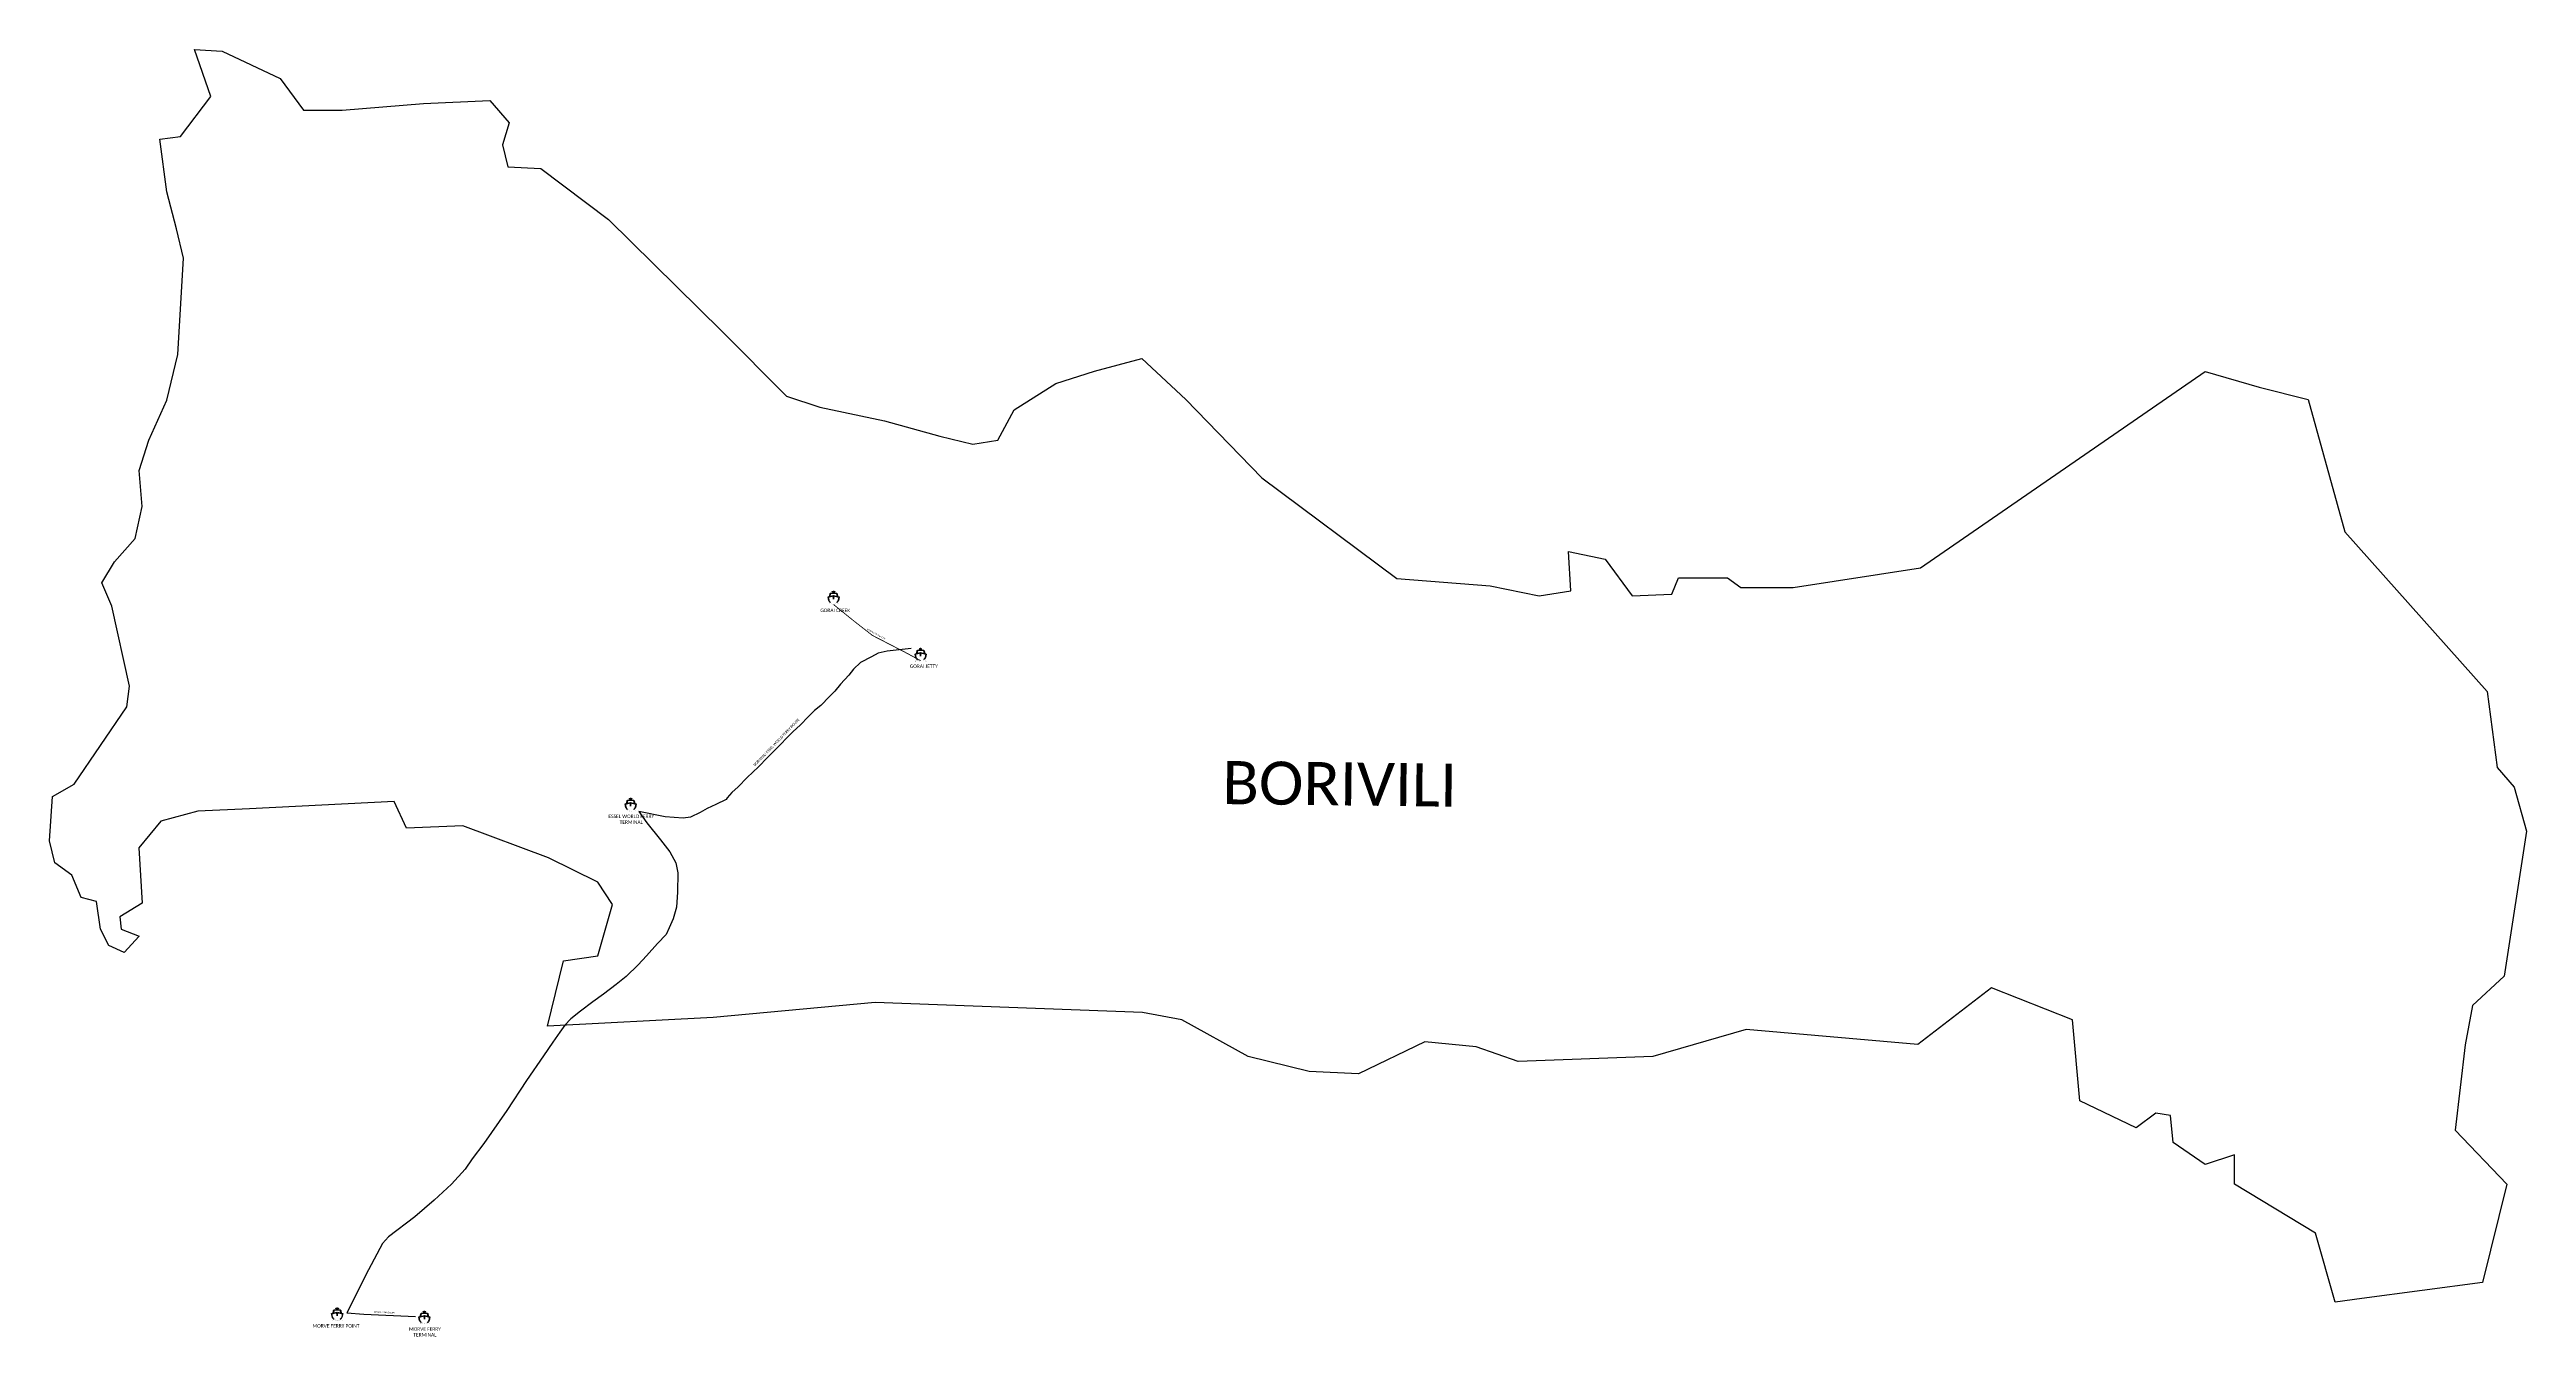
# Model space of a CAD drawing. Header units: metres. Extents: x 266208 to 280437, y 2124194 to 2131586.
import ezdxf

# ---------------------------------------------------------------- set-up
doc = ezdxf.new("R2010")
doc.units = ezdxf.units.M
doc.linetypes.add('DASHED2', pattern=[0.375, 0.25, -0.125])
for name, color, linetype in [('FERRY', 14, 'Continuous'), ('FERRY ROUTE', 5, 'Continuous'), ('FERRY ROUTE TEXT', 7, 'Continuous'), ('JETTY TEXT', 7, 'Continuous'), ('village', 3, 'Continuous'), ('VILLAGE NAME', 250, 'Continuous')]:
    doc.layers.add(name, color=color, linetype=linetype)
doc.linetypes.add('FENCELINE2', pattern='A,6.35,-2.54,[132,ltypeshp.shx,S=2.54,R=0,X=-2.54,Y=0],-2.54,25.4', length=36.83)

# ---------------------------------------------------------------- blocks, each defined once
blk = doc.blocks.new('TUYJYHJ')
h = blk.add_hatch(color=256)
h.dxf.hatch_style = 1
h.paths.add_polyline_path([(-17427, 33760, 0.3927863), (-17566, 33889), (-18045, 33889), (-18075, 34080), (-17901, 34205), (-17918, 34237), (-18098, 34237), (-18112, 34354), (-18272, 34355), (-18285, 34236), (-18465, 34234), (-18482, 34202), (-18306, 34078), (-18333, 33889), (-18821, 33889, 0.3808527), (-18952, 33762), (-19066, 33168), (-19383, 33085), (-19217, 32340, 0.1416171), (-18869, 31851, 0.0136089), (-18837, 31886, -0.1415696), (-19171, 32353), (-19326, 33051), (-18254, 33330), (-18191, 32633), (-18127, 33330), (-17055, 33051), (-17210, 32353, -0.1421711), (-17546, 31885, 0.0134174), (-17514, 31849, 0.1421217), (-17165, 32340), (-16999, 33085), (-17315, 33168)])
h.paths.add_polyline_path([(-17377, 33184), (-18191, 33396), (-19003, 33184), (-18894, 33755, -0.3875835), (-18819, 33831), (-17566, 33831, -0.4030462), (-17485, 33753)], flags=16)
h.paths.add_polyline_path([(-17522, 33276), (-18153, 33444, 0.1099752), (-18246, 33444), (-18863, 33280, -0.3953326), (-18920, 33345), (-18859, 33724, -0.2949015), (-18804, 33783), (-17594, 33782, -0.3365152), (-17524, 33736), (-17447, 33341, -0.3840616)], flags=0)
h.paths.add_polyline_path([(-18093, 33889), (-18286, 33889), (-18255, 34100), (-18379, 34188), (-18243, 34190), (-18230, 34308), (-18154, 34307), (-18140, 34190), (-18003, 34190), (-18126, 34101)], flags=16)
at = {"const_width": 10}
blk.add_lwpolyline([(-20070, 34743), (-16263, 34743), (-16263, 31059), (-20070, 31059)], close=True, dxfattribs=at)
at = {"flags": 128}
for points in [[(-18869, 31851, -0.1416171), (-19217, 32340), (-19383, 33085), (-19066, 33168), (-18952, 33762, -0.3808527), (-18821, 33889), (-18333, 33889), (-18306, 34078), (-18482, 34202), (-18465, 34234), (-18285, 34236), (-18272, 34355), (-18112, 34354), (-18112, 34354), (-18098, 34237), (-17918, 34237), (-17901, 34205), (-18075, 34080), (-18045, 33889), (-17565, 33889), (-17565, 33889, -0.3919775), (-17427, 33760), (-17315, 33168), (-16999, 33085), (-17165, 32340, -0.1421217), (-17514, 31849)], [(-18837, 31886, -0.1415696), (-19171, 32353), (-19326, 33051), (-18254, 33330)], [(-17377, 33184), (-17485, 33753, 0.4019781), (-17565, 33831), (-18819, 33831, 0.3875835), (-18894, 33755), (-19003, 33184)], [(-18127, 33330), (-17055, 33051), (-17210, 32353, -0.1421711), (-17546, 31885)]]:
    blk.add_lwpolyline(points, format="xyb", dxfattribs=at)
for points in [[(-19003, 33184), (-18191, 33396), (-17377, 33184)], [(-18286, 33889), (-18255, 34100), (-18379, 34188), (-18243, 34190), (-18230, 34308), (-18154, 34307), (-18140, 34190), (-18003, 34190), (-18126, 34101), (-18093, 33889)], [(-18093, 33889), (-18286, 33889)], [(-18127, 33330), (-18191, 32633), (-18254, 33330)]]:
    blk.add_lwpolyline(points, dxfattribs=at)
at = {"const_width": 10, "flags": 128}
blk.add_lwpolyline([(-17594, 33782, -0.3365152), (-17524, 33736), (-17447, 33341, -0.3840616), (-17522, 33276), (-18153, 33444, 0.1099752), (-18246, 33444), (-18863, 33280, -0.3953326), (-18920, 33345), (-18859, 33724, -0.2949015), (-18804, 33783)], format="xyb", close=True, dxfattribs=at)
at = {"const_width": 10}
blk.add_lwpolyline([(-19531, 31574, 0.2463985), (-18801, 31932, 0.4206168), (-17584, 31932, 0.244555), (-16847, 31572, -0.2283367), (-17585, 31739, -0.420789), (-18798, 31742, -0.2663096)], format="xyb", close=True, dxfattribs=at)

msp = doc.modelspace()

# ---------------------------------------------------------------- linework, layer by layer
at = {"color": 3}
msp.add_lwpolyline([(274934, 2128703), (275145, 2128660)], dxfattribs=at)
at = {"layer": 'FERRY ROUTE', "linetype": 'DASHED2', "ltscale": 300, "const_width": 5, "flags": 128}
msp.add_lwpolyline([(270711, 2128399), (270836, 2128298), (270935, 2128221), (271125, 2128123), (271212, 2128076)], dxfattribs=at)
at = {"layer": 'FERRY ROUTE', "linetype": 'FENCELINE2', "ltscale": 10, "flags": 128}
msp.add_lwpolyline([(271157, 2128146), (271088, 2128138), (271019, 2128130), (270969, 2128120), (270929, 2128098), (270866, 2128066), (270826, 2128027), (270800, 2127992), (270752, 2127941), (270720, 2127900), (270688, 2127870), (270638, 2127819), (270603, 2127789), (270568, 2127756), (270519, 2127705), (270480, 2127670), (270451, 2127640), (270400, 2127587), (270364, 2127552), (270333, 2127520), (270281, 2127467), (270215, 2127404), (270164, 2127352), (270128, 2127319), (270101, 2127288), (270094, 2127279), (270035, 2127249), (269985, 2127227), (269945, 2127204), (269890, 2127177), (269847, 2127172), (269745, 2127179), (269594, 2127209), (269640, 2127145), (269718, 2127047), (269772, 2126978), (269806, 2126915), (269818, 2126858), (269815, 2126746), (269809, 2126660), (269791, 2126593), (269768, 2126542), (269750, 2126503), (269701, 2126451), (269637, 2126381), (269590, 2126328), (269521, 2126261), (269463, 2126216), (269391, 2126160), (269329, 2126116), (269258, 2126063), (269203, 2126019), (269168, 2125982), (269139, 2125942), (269100, 2125884), (269045, 2125806), (268948, 2125665), (268835, 2125493), (268702, 2125302), (268636, 2125215), (268595, 2125156), (268517, 2125069), (268417, 2124977), (268307, 2124882), (268155, 2124766), (268120, 2124729), (268041, 2124576), (267915, 2124330), (268014, 2124322), (268311, 2124309)], dxfattribs=at)
at = {"layer": 'village', "color": 3}
for points in [[(279491, 2124412, 0), (279338, 2124392, 0), (279225, 2124787, 0), (278760, 2125069, 0), (278760, 2125238, 0), (278591, 2125181, 0), (278407, 2125308, 0), (278393, 2125463, 0), (278309, 2125477, 0), (278196, 2125393, 0), (277872, 2125548, 0), (277829, 2126013, 0), (277364, 2126196, 0), (276941, 2125872, 0), (275955, 2125957, 0), (275419, 2125802, 0), (274644, 2125773, 0), (274404, 2125858, 0), (274108, 2125886, 0), (273727, 2125703, 0), (273445, 2125717, 0), (273093, 2125802, 0), (272712, 2126013, 0), (272487, 2126055, 0), (270950, 2126112, 0), (270020, 2126027, 0), (269069, 2125976, 0), (269160, 2126351, 0), (269357, 2126380, 0), (269442, 2126676, 0), (269357, 2126803, 0), (269075, 2126943, 0), (268582, 2127127, 0), (268258, 2127113, 0), (268187, 2127268, 0), (267356, 2127225, 0), (267059, 2127211, 0), (266848, 2127155, 0), (266721, 2127000, 0), (266739, 2126684, 0), (266612, 2126605, 0), (266620, 2126534, 0), (266723, 2126494, 0), (266636, 2126399, 0), (266549, 2126439, 0), (266501, 2126534, 0), (266477, 2126692, 0), (266390, 2126716, 0), (266335, 2126843, 0), (266239, 2126914, 0), (266208, 2127041, 0), (266224, 2127295, 0), (266350, 2127366, 0), (266652, 2127810, 0), (266668, 2127929, 0), (266565, 2128389, 0), (266509, 2128524, 0), (266580, 2128643, 0), (266699, 2128778, 0), (266739, 2128962, 0), (266723, 2129168, 0), (266779, 2129342, 0), (266882, 2129572, 0), (266945, 2129834, 0), (266977, 2130389, 0), (266937, 2130556, 0), (266882, 2130770, 0), (266842, 2131071, 0), (266961, 2131087, 0), (267135, 2131317, 0), (267040, 2131586, 0), (267199, 2131578, 0), (267532, 2131420, 0), (267667, 2131238, 0), (267889, 2131238, 0), (268357, 2131277, 0), (268737, 2131293, 0), (268848, 2131166, 0), (268809, 2131039, 0), (268840, 2130912, 0), (269031, 2130904, 0), (269419, 2130611, 0), (270069, 2129969, 0), (270442, 2129596, 0), (270632, 2129533, 0), (271005, 2129453, 0), (271322, 2129366, 0), (271512, 2129319, 0), (271655, 2129342, 0), (271750, 2129517, 0), (271988, 2129668, 0), (272210, 2129739, 0), (272483, 2129812, 0), (272735, 2129577, 0), (273172, 2129126, 0), (273947, 2128548, 0), (274483, 2128505, 0), (274765, 2128449, 0), (274948, 2128477, 0), (274934, 2128703, 0)], [(275145, 2128660, 0), (275300, 2128449, 0), (275528, 2128458, 0), (275566, 2128552, 0), (275848, 2128552, 0), (275923, 2128496, 0), (276224, 2128496, 0), (276957, 2128609, 0), (278592, 2129737, 0), (278901, 2129647, 0), (279183, 2129577, 0), (279394, 2128816, 0), (280212, 2127899, 0), (280268, 2127462, 0), (280367, 2127349, 0), (280437, 2127096, 0), (280310, 2126264, 0), (280127, 2126095, 0), (280085, 2125869, 0), (280028, 2125379, 0), (280324, 2125069, 0), (280184, 2124505, 0), (279491, 2124412, 0)]]:
    msp.add_polyline3d(points, dxfattribs=at)

# ---------------------------------------------------------------- block references
at = {"layer": 'FERRY', "xscale": 0.0266638455042826, "yscale": 0.0266638455042826, "zscale": 0.0266638455042826}
for p in [(271197, 2127560), (271697, 2127232), (270031, 2126371), (268345, 2123443), (268846, 2123424)]:
    msp.add_blockref('TUYJYHJ', p, dxfattribs=at)

# ---------------------------------------------------------------- texts
at = {"layer": 'FERRY ROUTE TEXT', "attachment_point": 1}
for s, width, insert, char_height, rotation in [('\\pxqc;{\\fCalibri|b0|i0|c0|p34;BORIWALI GORAI JETTY}', 300.43, (270828, 2128304), 8, 331.1515), ('\\pxqc;{\\fCalibri|b0|i0|c0|p34;BORIWALI ESSEL WORLD FERRY ROUTE}', 600.6, (270170, 2127396), 15, 46.0773), ('\\pxqc;{\\fCalibri|b0|i0|c0|p34;MANORI MORVE FERRY}', 300.43, (267981, 2124342), 8, 357.9116)]:
    msp.add_mtext_dynamic_manual_height_columns(s, width=width, gutter_width=1, heights=[54], dxfattribs=dict(at, insert=insert, char_height=char_height, rotation=rotation))
at = {"layer": 'JETTY TEXT', "char_height": 20, "attachment_point": 1}
for s, width, heights, insert in [('\\pxqc;{\\fCalibri|b0|i0|c0|p34;GORAI CREEK}', 300.43, [54], (270571, 2128375)), ('\\pxqc;{\\fCalibri|b0|i0|c0|p34;GORAI JETTY}', 300.43, [54], (271080, 2128054)), ('\\pxqc;{\\fCalibri|b0|i0|c0|p34;ESSEL WORLD FERRY TERMINAL}', 283.33, [98.8], (269408, 2127192)), ('\\pxqc;{\\fCalibri|b0|i0|c0|p34;MORVE FERRY POINT}', 300.43, [54], (267703, 2124265)), ('\\pxqc;{\\fCalibri|b0|i0|c0|p34;MORVE FERRY TERMINAL}', 300.43, [54], (268214, 2124247))]:
    msp.add_mtext_dynamic_manual_height_columns(s, width=width, gutter_width=1, heights=heights, dxfattribs=dict(at, insert=insert))
at = {"layer": 'VILLAGE NAME', "insert": (272947, 2127500), "char_height": 247.63, "attachment_point": 1, "rotation": 359.3415}
msp.add_mtext_dynamic_manual_height_columns('{\\fCalibri|b0|i0|c0|p34;BORIVILI}', width=3307.61, gutter_width=1238, heights=[554], dxfattribs=at)

doc.saveas('drawing.dxf')
